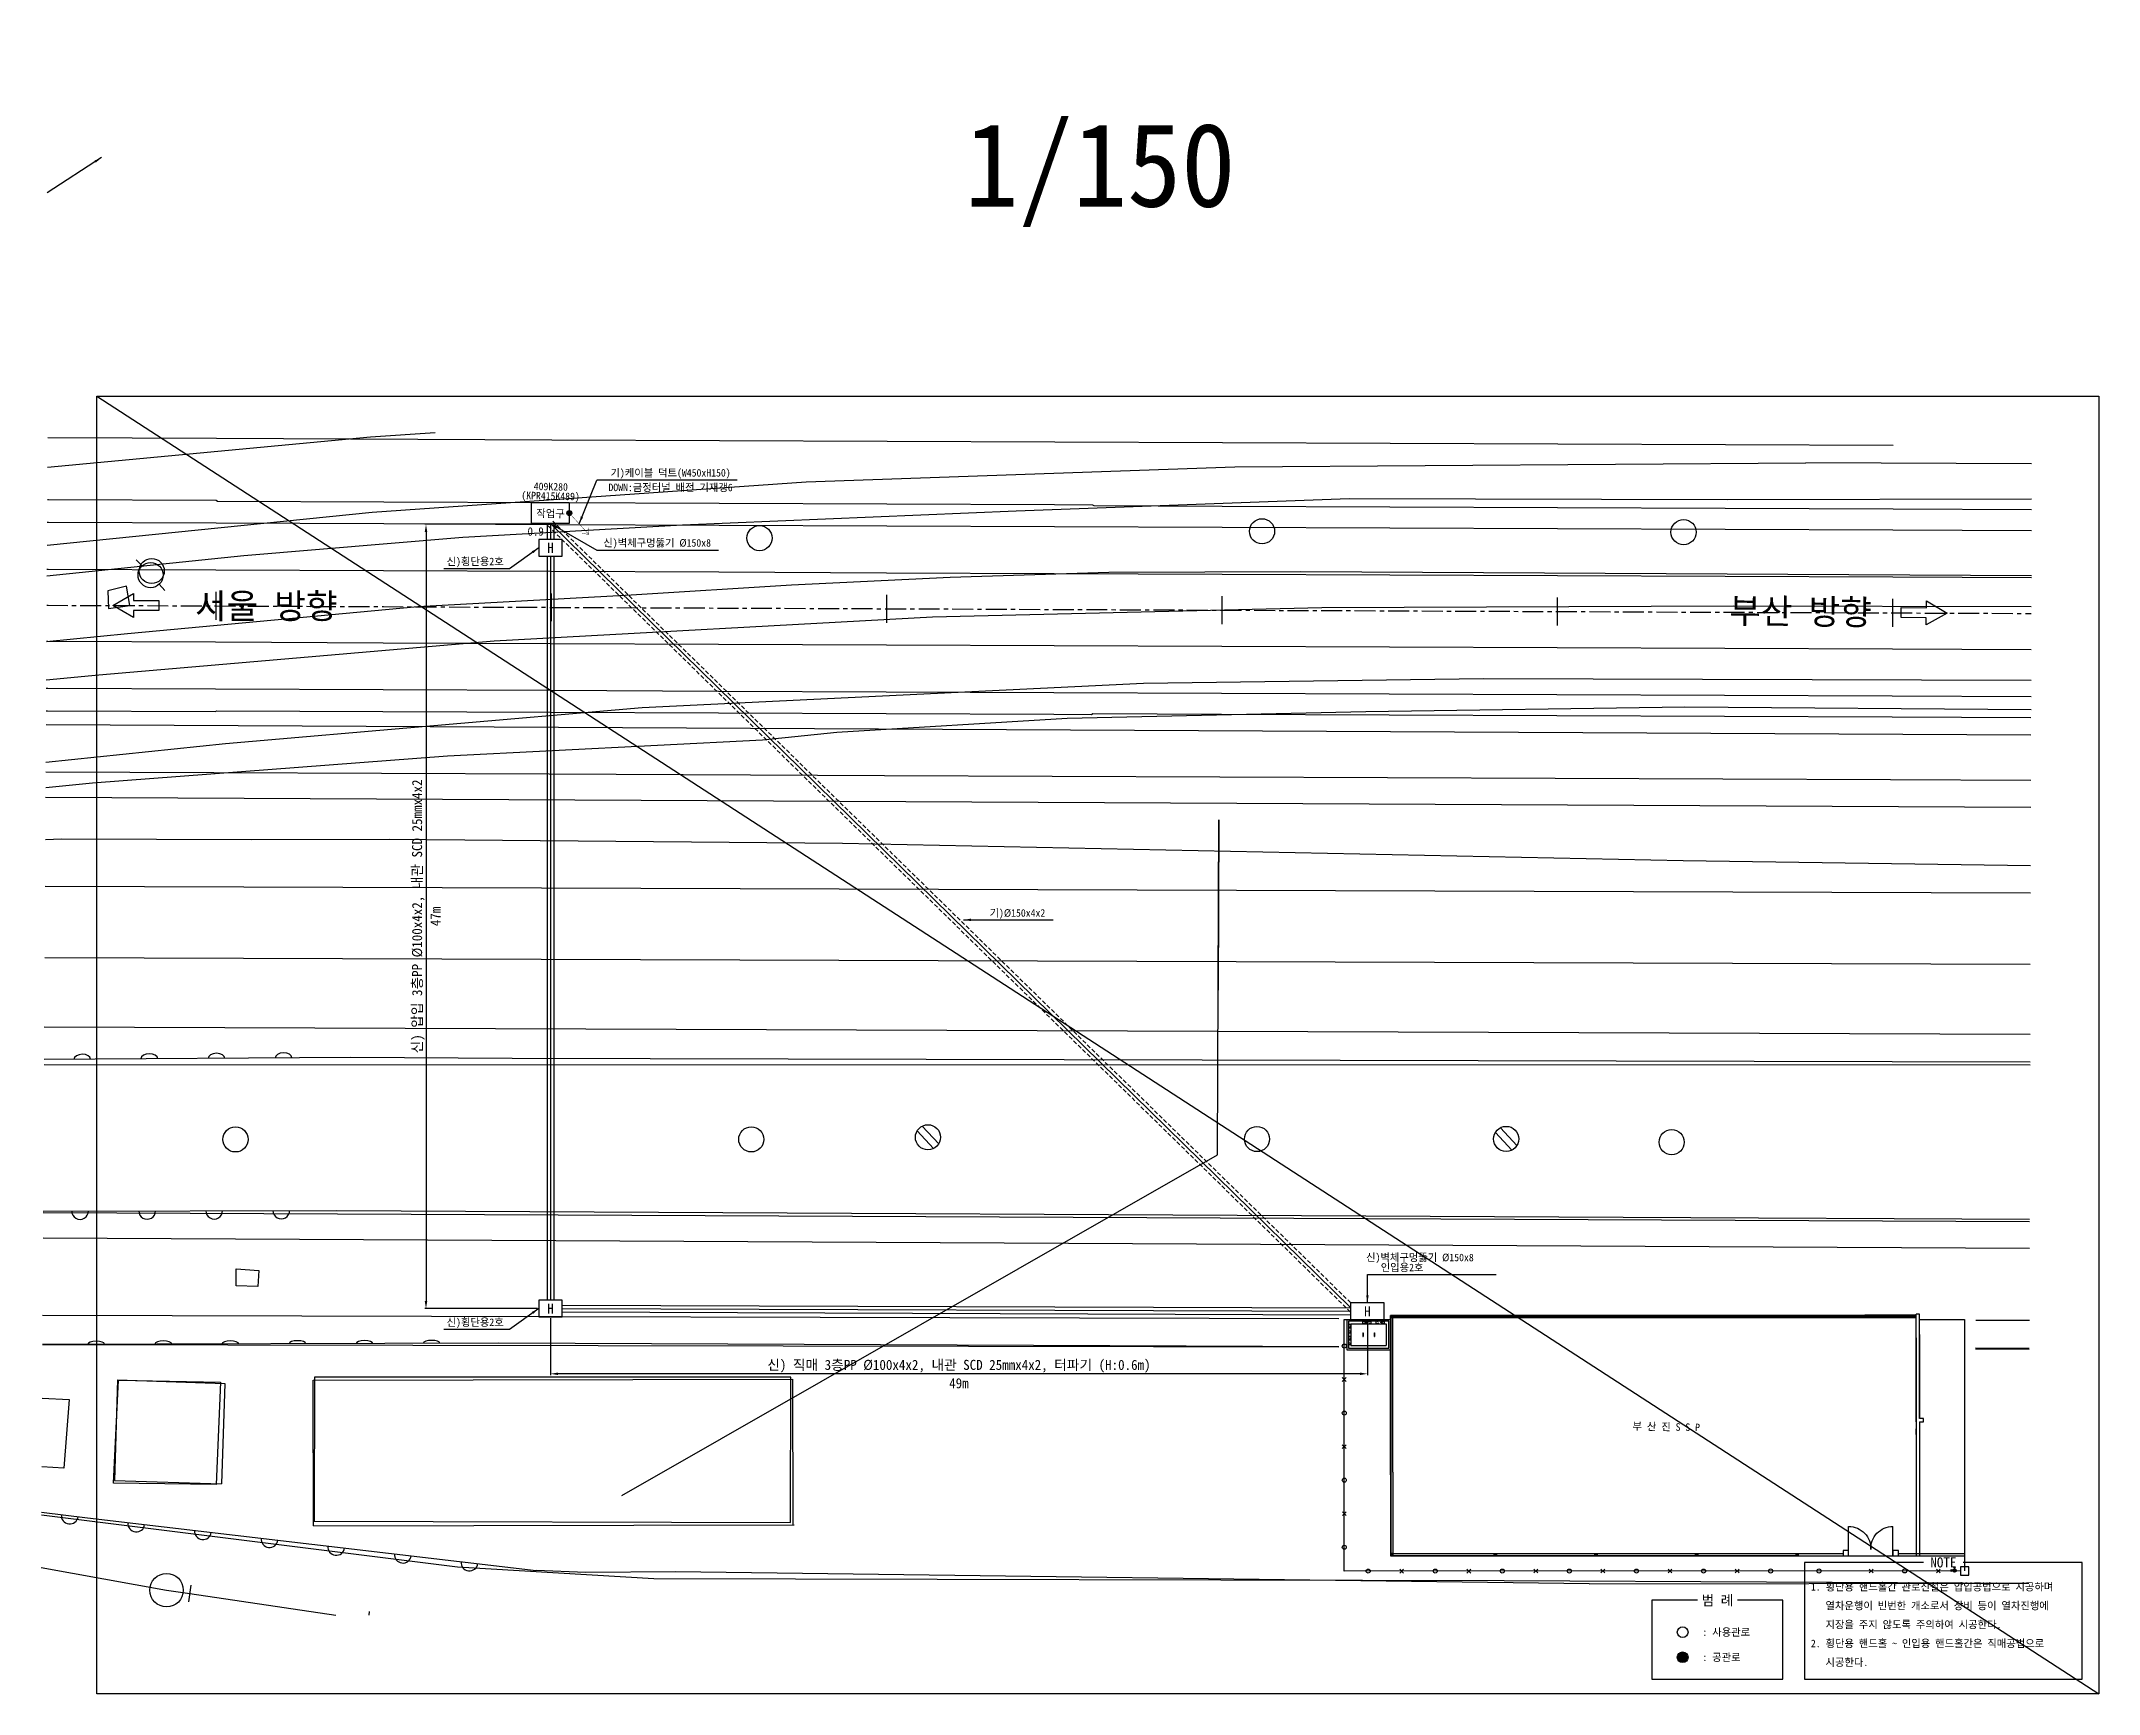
# Model space of a CAD drawing. Extents: x 60896 to 61431, y 63196 to 63294.
# Drawn here: x 61176.8 to 61299.5, y 63195.8 to 63294.3 of the extents above; entities that cross this region are included whole.
import ezdxf
from ezdxf.enums import TextEntityAlignment as Align

# ---------------------------------------------------------------- set-up
doc = ezdxf.new("R2010")
doc.units = 0
doc.set_wipeout_variables(frame=1)
doc.linetypes.add('A-CENTR01', pattern=[2, 1.25, -0.25, 0.25, -0.25])
doc.linetypes.add('HIDDEN', pattern=[0.375, 0.25, -0.125])
for name, color, linetype in [('TT-BASE', 253, 'Continuous'), ('TT-CNTL', 1, 'A-CENTR01'), ('TT-LEAL', 1, 'Continuous'), ('TT-LEAT', 3, 'Continuous'), ('TT-TEXT', 3, 'Continuous'), ('TX-LINE', 2, 'Continuous'), ('TX-PAPR', 2, 'Continuous'), ('TZ-LEAL', 1, 'Continuous'), ('TZ-LEAT', 3, 'Continuous'), ('TZ-LINE', 7, 'Continuous'), ('TZ-TEX2', 3, 'Continuous'), ('TZ-TEXT', 6, 'Continuous')]:
    doc.layers.add(name, color=color, linetype=linetype)
doc.styles.get("Standard").update_dxf_attribs({"font": 'GulimChe.ttf'})
doc.linetypes.add('ZIGZAG', pattern='A,0.00254,-5.08,[131,ltypeshp.shx,S=5.08,R=0,X=-5.08,Y=0],-10.16,[131,ltypeshp.shx,S=5.08,R=180,X=5.08,Y=0],-5.08', length=20.32254)
doc.dimstyles.new('D150', dxfattribs={"dimscale": 0.15, "dimtxt": 3, "dimasz": 3, "dimexe": 0.5, "dimexo": 0.5, "dimgap": 0.5, "dimtad": 1, "dimdec": 0, "dimzin": 1, "dimdsep": 46, "dimlunit": 6, "dimtxsty": 'Standard', "dimcen": 1, "dimclrd": 1, "dimclre": 1, "dimclrt": 3, "dimadec": 0, "dimazin": 0, "dimtfac": 1, "dimtdec": 0, "dimtix": 1, "dimtmove": 2, "dimatfit": 3, "dimfxl": 0, "dimtvp": 2, "dimlwd": -1, "dimlwe": -1, "dimarcsym": 0})

msp = doc.modelspace()

# ---------------------------------------------------------------- texts
at = {"layer": 'TT-BASE'}
for s, rotation, p in [('서울 방향', 0.03043403039043151, (61190.19395175658, 63260.67426811903, -86441.03522440503)), ('부산 방향', 359.2736025949332, (61281.69331012914, 63260.35074592632, -86441.03522440503))]:
    msp.add_text(s, height=1.5, rotation=rotation, dxfattribs=at).set_placement(p, align=Align.MIDDLE)
at = {"layer": 'TT-LEAT'}
for s, height, rotation, p in [('409K280', 0.4499999999999999, 358.7182875612552, (61207.16631181628, 63267.77252586035, -86449.75697440503)), ('(KPR415K489)', 0.4499999999999999, 358.7182875612552, (61207.15166980823, 63267.18435812255, -86449.75697440503)), ('작업구', 0.45, 358.8747853273313, (61207.14984220257, 63266.18194509811, -86441.03522440503)), ('기)Ø150x4x2', 0.4499999999999998, 0.0518208991892117, (61234.99099124799, 63242.32148460533, -86441.03522440503))]:
    msp.add_text(s, height=height, rotation=rotation, dxfattribs=at).set_placement(p, align=Align.MIDDLE)
at = {"layer": 'TT-TEXT'}
msp.add_text('부 산 진 S S P', height=0.45, rotation=358.8747853273313, dxfattribs=at).set_placement((61273.68773608968, 63211.71073946586), align=Align.MIDDLE)
at = {"layer": 'TZ-LEAT'}
msp.add_text('0.9', height=0.5, dxfattribs=at).set_placement((61206.26276449415, 63265.09673618332), align=Align.MIDDLE)
at = {"layer": 'TZ-TEX2'}
for s, height, p in [('1/150', 5, (61239.91551603271, 63286.56152143406)), ('H', 0.6, (61207.14504476007, 63264.12470061817, 86.5275627871597)), ('H', 0.6, (61207.14499307291, 63218.75042831968, 86.5275627871888)), ('H', 0.6, (61255.86412084498, 63218.58572070229, 86.5275627871888)), ('NOTE', 0.6, (61290.21261255037, 63203.60882129445, 0.2322668858421366)), ('범 례', 0.6, (61276.74062284421, 63201.35882129445, 0.2322668858421366))]:
    msp.add_text(s, height=height, dxfattribs=at).set_placement(p, align=Align.MIDDLE)
for s, p in [('1. 횡단용 핸드홀간 관로신설은 압입공법으로 시공하며', (61282.31099610623, 63202.15375337168, 0.2322668858421366)), ('   열차운행이 빈번한 개소로서 장비 등이 열차진행에', (61282.31099610623, 63201.02875337168, 0.2322668858421366)), (': 사용관로', (61275.8454042707, 63199.45015183761, 0.2322668858421366)), ('2. 횡단용 핸드홀 ~ 인입용 핸드홀간은 직매공법으로', (61282.31099610623, 63198.77875337168, 0.2322668858421366)), ('   지장을 주지 않도록 주의하여 시공한다.', (61282.31099610623, 63199.90375337168, 0.2322668858421366)), (': 공관로', (61275.8454042707, 63197.95015183761, 0.2322668858421366)), ('   시공한다.', (61282.31099610623, 63197.65375337168, 0.2322668858421366))]:
    msp.add_text(s, height=0.45, dxfattribs=at).set_placement(p, align=Align.MIDDLE_LEFT)
at = {"layer": 'TZ-TEXT'}
for s, rotation, p in [('DOWN:금정터널 배전 기재갱6', 359.9481799346717, (61214.3069608664, 63267.73744000233, -21610.25880610126)), ('기)케이블 덕트(W450xH150)', 0.05182006505039887, (61214.3069608664, 63268.5737642462, -21610.25880610126)), ('신)벽체구멍뚫기 Ø150x8', 359.9481799346718, (61213.50764605527, 63264.39804841063, 86441.15124171451)), ('신)횡단용2호', 0.05182006532813865, (61202.65436977446, 63263.28933280411, -86441.03522440506)), ('신)횡단용2호', 0.05182006532813865, (61202.65431808731, 63217.91506050561, -86441.03522440503))]:
    msp.add_text(s, height=0.45, rotation=rotation, dxfattribs=at).set_placement(p, align=Align.MIDDLE)
for s, p in [('신)벽체구멍뚫기 Ø150x8', (61255.78417373467, 63221.80420375817, -86441.03522440503)), ('   인입용2호', (61255.78417373467, 63221.20420375817, -86441.03522440503))]:
    msp.add_text(s, height=0.45, rotation=359.9481799346718, dxfattribs=at).set_placement(p, align=Align.MIDDLE_LEFT)
at = {"layer": 'TZ-TEXT', "ltscale": 2, "insert": (61200.2898012025, 63242.13902909384), "char_height": 0.6, "attachment_point": 5, "rotation": 90.00000000000003}
msp.add_mtext('47m', dxfattribs=at)
at = {"layer": 'TZ-TEXT', "ltscale": 2, "insert": (61231.50376512524, 63214.29182105039), "char_height": 0.6, "attachment_point": 5}
msp.add_mtext('49m', dxfattribs=at)

# ---------------------------------------------------------------- blocks, each defined once
blk = doc.blocks.new('*D8')
at = {"layer": 'Defpoints', "color": 0, "ltscale": 2}
for p in [(61207.14499307291, 63218.25042831968, -86527.56278719223), (61255.86253717757, 63218.09425684963, -86441.03522440503), (61207.14499307291, 63214.85855632519)]:
    blk.add_point(p, dxfattribs=at)
at = {"layer": 'TZ-TEXT', "color": 1, "ltscale": 2}
for p, q in [((61207.14499307291, 63218.17542831968), (61207.14499307291, 63214.78355632519)), ((61255.86253717757, 63218.01925684963), (61255.86253717757, 63214.78355632519)), ((61255.41253717757, 63214.85855632519), (61207.59499307291, 63214.85855632519))]:
    blk.add_line(p, q, dxfattribs=at)
for points in [[(61207.59499307291, 63214.93355632519), (61207.59499307291, 63214.78355632519), (61207.14499307291, 63214.85855632519)], [(61255.41253717757, 63214.93355632519), (61255.41253717757, 63214.78355632519), (61255.86253717757, 63214.85855632519)]]:
    blk.add_solid(points, dxfattribs=at)
at = {"layer": 'TZ-TEXT', "color": 3, "ltscale": 2, "insert": (61231.50376512524, 63215.31214675072), "char_height": 0.6, "attachment_point": 5}
blk.add_mtext('{\\C6;신) 직매 3층PP Ø100x4x2, 내관 SCD 25mmx4x2, 터파기 (H:0.6m)}', dxfattribs=at)
blk = doc.blocks.new('*D11')
at = {"layer": 'Defpoints', "color": 0, "ltscale": 2}
for p in [(61206.45094038492, 63265.52762986797, -86527.56278719223), (61199.7230659281, 63218.7504283197), (61206.44499307294, 63218.7504283197, -86441.03522440503)]:
    blk.add_point(p, dxfattribs=at)
at = {"layer": 'TZ-TEXT', "color": 1, "ltscale": 2}
for p, q in [((61206.37594038492, 63265.52762986797), (61199.6480659281, 63265.52762986797)), ((61199.7230659281, 63265.07762986798), (61199.7230659281, 63219.2004283197)), ((61206.36999307294, 63218.7504283197), (61199.6480659281, 63218.7504283197))]:
    blk.add_line(p, q, dxfattribs=at)
for points in [[(61199.6480659281, 63265.07762986798), (61199.79806592809, 63265.07762986798), (61199.7230659281, 63265.52762986797)], [(61199.6480659281, 63219.2004283197), (61199.79806592809, 63219.2004283197), (61199.7230659281, 63218.7504283197)]]:
    blk.add_solid(points, dxfattribs=at)
at = {"layer": 'TZ-TEXT', "color": 3, "ltscale": 2, "insert": (61199.26947550257, 63242.13902909381), "char_height": 0.6, "attachment_point": 5, "rotation": 90}
blk.add_mtext('{\\C6;신) 압입 3층PP Ø100x4x2, 내관 SCD 25mmx4x2}', dxfattribs=at)

# ---------------------------------------------------------------- dimensions: what is measured, and where the dimension line sits
at = {"layer": 'TZ-TEXT', "ltscale": 2}
dim = msp.add_linear_dim(base=(61199.7230659281, 63218.7504283197), p1=(61206.45094038489, 63265.52762986795, -86527.56278719223), p2=(61206.44499307291, 63218.75042831968, -86441.03522440503), angle=90, text='{\\C6;신) 압입 3층PP Ø100x4x2, 내관 SCD 25mmx4x2}', dimstyle='D150', override={"dimtxt": 4}, dxfattribs=at)
dim.commit()
dim.dimension.update_dxf_attribs({"geometry": '*D11', "text_midpoint": (61199.26947550257, 63242.13902909381)})
dim = msp.add_linear_dim(base=(61207.14499307291, 63214.85855632519, 86.52756278720335), p1=(61255.86253717757, 63218.09425684963, -86354.50766161783), p2=(61207.14499307291, 63218.25042831968, -86441.03522440503), text='{\\C6;신) 직매 3층PP Ø100x4x2, 내관 SCD 25mmx4x2, 터파기 (H:0.6m)}', dimstyle='D150', override={"dimtxt": 4}, dxfattribs=at)
dim.commit()
dim.dimension.update_dxf_attribs({"geometry": '*D8', "text_midpoint": (61231.50376512524, 63215.31214675072, 86.52756278720335)})

# ---------------------------------------------------------------- hatches: boundary and pattern name
at = {"layer": 'TZ-LINE'}
h = msp.add_hatch(color=256, dxfattribs=at)
h.dxf.hatch_style = 1
h.paths.add_polyline_path([(61208.11959887545, 63266.19666582702, 1), (61208.41959887545, 63266.19666582702, 1)])
at = {"layer": 'TZ-LINE', "ltscale": 2}
h = msp.add_hatch(color=256, dxfattribs=at)
h.dxf.hatch_style = 1
h.paths.add_polyline_path([(61274.343278553, 63197.95015183761, 1), (61274.98327854615, 63197.95015183761, 1)])

# ---------------------------------------------------------------- linework, layer by layer
at = {"layer": 'TT-BASE'}
for p, q in [((61196.41252652116, 63270.72154078551, -86527.56278719222), (61177.15236746449, 63268.92077902369, -86527.56278719222)), ((61177.1626793198, 63270.69951609589, -86441.03522440503), (61187.22509229963, 63270.6578540807, -86441.03522440503)), ((61187.22509229963, 63270.6578540807, -86441.03522440503), (61207.22492087618, 63270.57504758306, -86441.03522440503)), ((61200.26193955788, 63270.98595653922, -86527.56278719222), (61196.41252652116, 63270.72154078551, -86527.56278719222)), ((61207.22492087618, 63270.57504758306, -86441.03522440503), (61227.22474945256, 63270.49224108684, -86441.03522440503)), ((61227.22474945256, 63270.49224108684, -86441.03522440503), (61247.22457802969, 63270.40943458986, -86441.03522440503)), ((61247.22457802969, 63270.40943458986, -86441.03522440503), (61267.22440660543, 63270.32662809297, -86441.03522440503)), ((61267.22440660543, 63270.32662809297, -86441.03522440503), (61287.22423518256, 63270.24382159608, -86441.03522440503)), ((61247.95676439205, 63268.96122722985, -86527.56278719222), (61282.00915715114, 63269.19302099761, -86527.56278719222)), ((61295.47644628734, 63269.14233306589, -86527.56278719222), (61282.00915715114, 63269.19302099761, -86527.56278719222)), ((61196.50314988257, 63266.2527727566, -86527.56278719222), (61222.40071734216, 63268.05643924935, -86527.56278719222)), ((61222.40071734216, 63268.05643924935, -86527.56278719222), (61247.95676439205, 63268.96122722985, -86527.56278719222)), ((61177.14122863591, 63266.99939371039, -86441.03522440503), (61177.21030487183, 63266.99910815616, -86441.03522440503)), ((61177.21030487183, 63266.99910815616, -86441.03522440503), (61187.20936649686, 63266.95781723644, -86441.03522440503)), ((61187.20936649686, 63266.95781723644, -86441.03522440503), (61187.29576162969, 63266.9074596604, -86441.03522440503)), ((61187.29576162969, 63266.9074596604, -86441.03522440503), (61197.20983480006, 63266.86647587637, -86441.03522440503)), ((61197.20983480006, 63266.86647587637, -86441.03522440503), (61207.20933638034, 63266.82445428712, -86441.03522440503)), ((61207.20933638034, 63266.82445428712, -86441.03522440503), (61217.2089018117, 63266.78384593753, -86441.03522440503)), ((61217.2089018117, 63266.78384593753, -86441.03522440503), (61227.20980458146, 63266.74250320876, -86441.03522440503)), ((61227.20980458146, 63266.74250320876, -86441.03522440503), (61237.20953393469, 63266.70048066227, -86441.03522440503)), ((61234.92317386381, 63266.33459529675, -86341.03522440458), (61254.78473324599, 63267.07194522288, -86341.03522440458)), ((61237.20953393469, 63266.70048066227, -86441.03522440503), (61239.46390277195, 63266.6911613276, -86441.03522440503)), ((61239.46390277195, 63266.6911613276, -86441.03522440503), (61239.55029785678, 63266.64080375773, -86441.03522440503)), ((61239.550297867, 63266.6408037517, -86441.03522440503), (61247.20956058137, 63266.60914112799, -86441.03522440503)), ((61247.20956058137, 63266.60914112799, -86441.03522440503), (61257.20860829542, 63266.56785026585, -86441.03522440503)), ((61254.78473324599, 63267.07194522288, -86341.03522440458), (61277.35030859498, 63267.00317626776, -86341.03522440458)), ((61257.20860829542, 63266.56785026585, -86441.03522440503), (61267.20929530758, 63266.52650842893, -86441.03522440503)), ((61277.35030859498, 63267.00317626776, -86341.03522440458), (61295.47092270995, 63267.04074615116, -86341.03522440458)), ((61177.12544970954, 63264.27761761337, -86527.56278719222), (61196.50314988257, 63266.2527727566, -86527.56278719222)), ((61177.13340241585, 63265.64941474466, -86527.56278719222), (61177.20473103318, 63265.64911988079, -86527.56278719222)), ((61177.20473103318, 63265.64911988079, -86527.56278719222), (61187.20378577999, 63265.60782877155, -86527.56278719222)), ((61187.20378577999, 63265.60782877155, -86527.56278719222), (61197.20441663491, 63265.56648716245, -86527.56278719222)), ((61197.20441663491, 63265.56648716245, -86527.56278719222), (61207.20396538959, 63265.52446537987, -86527.56278719222)), ((61201.91953012712, 63264.75641909897, -86341.03522440458), (61215.02151523958, 63265.50385345036, -86341.03522440458)), ((61207.20396538959, 63265.52446537987, -86527.56278719222), (61217.20357532583, 63265.4838568242, -86527.56278719222)), ((61215.02151523958, 63265.50385345036, -86341.03522440458), (61234.92317386381, 63266.33459529675, -86341.03522440458)), ((61217.20357532583, 63265.4838568242, -86527.56278719222), (61227.20438571876, 63265.44251452741, -86527.56278719222)), ((61227.20438571876, 63265.44251452741, -86527.56278719222), (61237.20411548245, 63265.40049199093, -86527.56278719222)), ((61237.20411548245, 63265.40049199093, -86527.56278719222), (61247.20439045447, 63265.35915160716, -86527.56278719222)), ((61247.20439045447, 63265.35915160716, -86527.56278719222), (61257.20345469113, 63265.31786088978, -86527.56278719222)), ((61267.20929530758, 63266.52650842893, -86441.03522440503), (61277.20879870823, 63266.48448683197, -86441.03522440503)), ((61277.20879870823, 63266.48448683197, -86441.03522440503), (61287.2083658531, 63266.44387847543, -86441.03522440503)), ((61287.2083658531, 63266.44387847543, -86441.03522440503), (61295.46926421397, 63266.40972875028, -86441.03522440503)), ((61188.84929841655, 63263.666821451, -86341.03522440458), (61201.91953012712, 63264.75641909897, -86341.03522440458)), ((61257.20345469113, 63265.31786088978, -86527.56278719222), (61267.20408467876, 63265.27651926834, -86527.56278719222)), ((61267.20408467876, 63265.27651926834, -86527.56278719222), (61277.20363375144, 63265.23449751587, -86527.56278719222)), ((61277.20363375144, 63265.23449751587, -86527.56278719222), (61287.20324394495, 63265.19388895657, -86527.56278719222)), ((61287.20324394495, 63265.19388895657, -86527.56278719222), (61295.46597886055, 63265.15973164082, -86527.56278719222)), ((61177.11484802622, 63262.44888683867, -86341.03522440458), (61188.84929841655, 63263.666821451, -86341.03522440458)), ((61182.78627741335, 63263.04658092246, -86341.03522440458), (61182.44545555053, 63263.41242304418, -86341.03522440458)), ((61184.14956486327, 63261.58321243557, -86341.03522440458), (61183.8087430008, 63261.94905455736, -86341.03522440458)), ((61221.51303519632, 63261.89970838482, -86341.03522440458), (61211.95061960643, 63261.30360345657, -86341.03522440458)), ((61230.97736725064, 63262.36343650208, -86341.03522440458), (61221.51303519632, 63261.89970838482, -86341.03522440458)), ((61240.43569444266, 63262.6575652632, -86341.03522440458), (61230.97736725064, 63262.36343650208, -86341.03522440458)), ((61251.90165884408, 63262.70089363374, -86341.03522440458), (61240.43569444266, 63262.6575652632, -86341.03522440458)), ((61295.45884669705, 63262.44611682057, -86341.03522440458), (61251.90165884408, 63262.70089363374, -86341.03522440458)), ((61199.23828830203, 63260.6102977457, -86341.03522440458), (61181.9238398286, 63258.99172366071, -86341.03522440458)), ((61187.18735711332, 63261.49122196936, -86441.03522440503), (61187.17928918949, 63259.82452016386, -86441.03522440503)), ((61211.95061960643, 63261.30360345657, -86341.03522440458), (61199.23828830203, 63260.6102977457, -86341.03522440458)), ((61207.18754750086, 63261.4078585202, -86441.03522440503), (61207.17947957709, 63259.74115671463, -86441.03522440503)), ((61227.18778792904, 63261.32590839901, -86441.03522440503), (61227.17972000509, 63259.65920659343, -86441.03522440503)), ((61253.15287948836, 63260.53947878351, -86527.56278719222), (61229.9342832777, 63259.98097212566, -86527.56278719222)), ((61247.18797831647, 63261.24254494979, -86441.03522440503), (61247.17991039281, 63259.57584314423, -86441.03522440503)), ((61277.68835516189, 63260.64773986115, -86527.56278719222), (61253.15287948836, 63260.53947878351, -86527.56278719222)), ((61267.1874870603, 63261.15991318482, -86441.03522440503), (61267.17941913653, 63259.49321137925, -86441.03522440503)), ((61295.45398729177, 63260.59723124617, -86527.56278719222), (61277.68835516189, 63260.64773986115, -86527.56278719222)), ((61287.18699580424, 63261.07728141987, -86441.03522440503), (61287.17892788036, 63259.41057961438, -86441.03522440503)), ((61229.9342832777, 63259.98097212566, -86527.56278719222), (61203.79422802659, 63258.56669452703, -86527.56278719222)), ((61181.9238398286, 63258.99172366071, -86341.03522440458), (61177.09209851275, 63258.52472365195, -86341.03522440458)), ((61203.79422802659, 63258.56669452703, -86527.56278719222), (61180.21359856891, 63256.52908319909, -86527.56278719222)), ((61177.07601012492, 63255.7495671917, -86527.56278719222), (61177.16383469437, 63255.74920413344, -86527.56278719222)), ((61180.21359856891, 63256.52908319909, -86527.56278719222), (61177.0787716596, 63256.22591640126, -86527.56278719222)), ((61177.16383469437, 63255.74920413344, -86527.56278719222), (61187.16286929525, 63255.70791337654, -86527.56278719222)), ((61187.16286929525, 63255.70791337654, -86527.56278719222), (61197.16315245839, 63255.66657314116, -86527.56278719222)), ((61197.16315245839, 63255.66657314116, -86527.56278719222), (61207.16306184178, 63255.62454985134, -86527.56278719222)), ((61207.16306184178, 63255.62454985134, -86527.56278719222), (61217.16301046124, 63255.58393996925, -86527.56278719222)), ((61212.62257353673, 63254.60485756461, -86527.56278719222), (61242.51009039847, 63256.04296196013, -86527.56278719222)), ((61217.16301046124, 63255.58393996925, -86527.56278719222), (61227.16312142014, 63255.54260052529, -86527.56278719222)), ((61227.16312142014, 63255.54260052529, -86527.56278719222), (61237.16285127628, 63255.50057794656, -86527.56278719222)), ((61242.51009039847, 63256.04296196013, -86527.56278719222), (61262.78423358849, 63256.32100879297, -86527.56278719222)), ((61262.78423358849, 63256.32100879297, -86527.56278719222), (61295.4425026118, 63256.22758972208, -86527.56278719222)), ((61177.0681839036, 63254.39958800891, -86441.03522440503), (61177.15824601825, 63254.39921570116, -86441.03522440503)), ((61177.15824601825, 63254.39921570116, -86441.03522440503), (61187.15729376786, 63254.35792483879, -86441.03522440503)), ((61187.15729376786, 63254.35792483879, -86441.03522440503), (61187.15752579704, 63254.35792387964, -86441.03522440503)), ((61187.15752582453, 63254.35792389644, -86267.98009848583), (61187.24433429896, 63254.40756545454, -86267.98009848583)), ((61187.24433428974, 63254.40756544924, -86441.03522440503), (61197.15773357482, 63254.36658445103, -86441.03522440503)), ((61187.76468207929, 63252.45553462339, -86527.56278719222), (61212.62257353673, 63254.60485756461, -86527.56278719222)), ((61197.15773357482, 63254.36658445103, -86441.03522440503), (61207.1576906975, 63254.32456094745, -86441.03522440503)), ((61207.1576906975, 63254.32456094745, -86441.03522440503), (61217.15768404442, 63254.28395086001, -86441.03522440503)), ((61217.15768404442, 63254.28395086001, -86441.03522440503), (61227.15770335913, 63254.24261178329, -86441.03522440503)), ((61237.16285127628, 63255.50057794656, -86527.56278719222), (61247.16350360558, 63255.45923625155, -86527.56278719222)), ((61237.96300139649, 63253.97008052387, -86341.03522440458), (61255.76812147409, 63254.35924890814, -86341.03522440458)), ((61247.16350360558, 63255.45923625155, -86527.56278719222), (61257.16253851225, 63255.41794538558, -86527.56278719222)), ((61255.76812147409, 63254.35924890814, -86341.03522440458), (61274.79326821824, 63254.63446584555, -86341.03522440458)), ((61257.16253851225, 63255.41794538558, -86527.56278719222), (61267.16282115027, 63255.37660525874, -86527.56278719222)), ((61267.16282115027, 63255.37660525874, -86527.56278719222), (61277.16273057154, 63255.33458199431, -86527.56278719222)), ((61274.79326821824, 63254.63446584555, -86341.03522440458), (61295.43789329105, 63254.47385522873, -86341.03522440458)), ((61277.16273057154, 63255.33458199431, -86527.56278719222), (61287.16267942273, 63255.293972055, -86527.56278719222)), ((61287.16267942273, 63255.293972055, -86527.56278719222), (61295.43995886164, 63255.25975462719, -86527.56278719222)), ((61295.43390646911, 63252.95696640451, -86527.56278719222), (61177.06332914551, 63253.56216953012, -86527.56278719222)), ((61219.7863564318, 63252.67991199633, -86341.03522440458), (61224.22354186923, 63253.12351811936, -86341.03522440458)), ((61224.22354186923, 63253.12351811936, -86341.03522440458), (61237.96300139649, 63253.97008052387, -86341.03522440458)), ((61227.15770335913, 63254.24261178329, -86441.03522440503), (61237.15743270805, 63254.20058923688, -86441.03522440503)), ((61237.15743270805, 63254.20058923688, -86441.03522440503), (61239.40364130245, 63254.19130363585, -86441.03522440503)), ((61239.40364133197, 63254.19130365275, -86267.98009848583), (61239.49044980634, 63254.24094521089, -86267.98009848583)), ((61239.49044979695, 63254.24094520549, -86441.03522440503), (61247.15832806417, 63254.20924696596, -86441.03522440503)), ((61247.15832806417, 63254.20924696596, -86441.03522440503), (61257.15737577788, 63254.16795610372, -86441.03522440503)), ((61257.15737577788, 63254.16795610372, -86441.03522440503), (61267.15761089296, 63254.1266161349, -86441.03522440503)), ((61267.15761089296, 63254.1266161349, -86441.03522440503), (61277.15756619236, 63254.08459263887, -86441.03522440503)), ((61277.15756619236, 63254.08459263887, -86441.03522440503), (61287.15755783085, 63254.04398255846, -86441.03522440503)), ((61287.15755783085, 63254.04398255846, -86441.03522440503), (61295.43667350824, 63254.00975752484, -86441.03522440503)), ((61177.05045153413, 63251.3408539593, -86527.56278719222), (61187.76468207929, 63252.45553462339, -86527.56278719222)), ((61200.99865591299, 63251.71704013823, -86341.03522440458), (61219.7863564318, 63252.67991199633, -86341.03522440458)), ((61177.04708358549, 63250.7599017523, -86441.03522440503), (61187.06470640177, 63250.71842518383, -86441.03522440503)), ((61179.84178667421, 63250.10644489964, -86341.03522440458), (61200.99865591299, 63251.71704013823, -86341.03522440458)), ((61187.06470640177, 63250.71842518383, -86441.03522440503), (61207.06453497826, 63250.63561868759, -86441.03522440503)), ((61207.06453497826, 63250.63561868759, -86441.03522440503), (61227.06436355539, 63250.55281219062, -86441.03522440503)), ((61177.04165474687, 63249.82345760886, -86341.03522440458), (61179.84178667421, 63250.10644489964, -86341.03522440458)), ((61227.06436355539, 63250.55281219062, -86441.03522440503), (61247.06419213107, 63250.47000569373, -86441.03522440503)), ((61247.06419213107, 63250.47000569373, -86441.03522440503), (61267.06402070832, 63250.38719919678, -86441.03522440503)), ((61267.06402070832, 63250.38719919678, -86441.03522440503), (61287.06384928406, 63250.30439269987, -86441.03522440503)), ((61287.06384928406, 63250.30439269987, -86441.03522440503), (61295.42684373267, 63250.26976688937, -86441.03522440503)), ((61177.03840120995, 63249.26224077945, -86527.56278719222), (61295.42260483134, 63248.65696798555, -86527.56278719222)), ((61246.91618699847, 63227.90989337712, -86441.03522440503), (61246.99915175811, 63247.90972129773, -86441.03522440503)), ((61246.99915175811, 63247.90972129773, -86441.03522440503), (61246.95697425074, 63237.74223699329, -86441.03522440503)), ((61246.99915175811, 63247.90972129773, -86441.03522440503), (61246.95697425074, 63237.74223699329, -86441.03522440503)), ((61177.97800519418, 63246.74647784704, -86341.03522440458), (61177.0236416246, 63246.71629527824, -86341.03522440458)), ((61189.32131576875, 63246.70287498744, -86341.03522440458), (61177.97800519418, 63246.74647784704, -86341.03522440458)), ((61197.51895187951, 63246.72182744594, -86341.03522440458), (61189.32131576875, 63246.70287498744, -86341.03522440458)), ((61224.55907353631, 63246.49321688177, -86341.03522440458), (61197.51895187951, 63246.72182744594, -86341.03522440458)), ((61274.69395608534, 63245.45469253112, -86341.03522440458), (61224.55907353631, 63246.49321688177, -86341.03522440458)), ((61295.41342181194, 63245.16305235322, -86341.03522440458), (61274.69395608534, 63245.45469253112, -86341.03522440458)), ((61295.40913949838, 63243.53373614719, -86527.56278719222), (61177.00741650691, 63243.91755368606, -86527.56278719222)), ((61176.98291704105, 63239.69153355066, -86527.56278719222), (61295.39797253318, 63239.28497736811, -86527.56278719222)), ((61295.38698927153, 63235.10611332149, -86527.56278719222), (61176.95879553693, 63235.53070968966, -86527.56278719222)), ((61204.85576738788, 63233.65894433396, -86341.03522440458), (61195.2212960621, 63233.72553463813, -86341.03522440458)), ((61295.38263992776, 63233.45129375556, -86341.03522440458), (61204.85576738788, 63233.65894433396, -86341.03522440458)), ((61295.38216742562, 63233.27151817589, -86441.03522440503), (61176.94575981642, 63233.2821211825, -86441.03522440503)), ((61229.99195895526, 63228.29509961317, -86341.03522440458), (61229.01098104033, 63229.34809263151, -86341.03522440458)), ((61230.29627058842, 63228.57483279795, -86341.03522440458), (61229.31153579205, 63229.63185849627, -86341.03522440458)), ((61264.47522540327, 63228.19847623158, -86341.03522440458), (61263.49424748828, 63229.25146924998, -86341.03522440458)), ((61264.77953703649, 63228.4782094164, -86341.03522440458), (61263.79480224, 63229.53523511469, -86341.03522440458)), ((61211.40704124971, 63207.6046114655, -86441.03522440503), (61246.91618699847, 63227.90989337712, -86441.03522440503)), ((61176.89475306263, 63224.48374288988, -86441.03522440503), (61295.3576268468, 63223.93442453649, -86441.03522440503)), ((61176.89520978158, 63224.56252434058, -86341.03522440458), (61194.41169937058, 63224.60840991605, -86341.03522440458)), ((61194.41169937058, 63224.60840991605, -86341.03522440458), (61271.10684785095, 63224.19671142949, -86341.03522440458)), ((61271.10684785095, 63224.19671142949, -86341.03522440458), (61295.35802428737, 63224.08564101287, -86341.03522440458)), ((61176.88598819761, 63222.97185294572, -86527.56278719222), (61295.35346719639, 63222.35177867876, -86527.56278719222)), ((61254.15682015271, 63218.13842523938, -86527.56278719222), (61176.85909518891, 63218.33296012368, -86527.56278719222)), ((61254.63231437434, 63218.09205591694, -86441.03522440503), (61254.63231437434, 63216.29205591694, -86441.03522440503)), ((61254.63231437434, 63218.09205591694, -86441.03522440503), (61257.23231437433, 63218.09205591694, -86441.03522440503)), ((61254.88231437434, 63217.84205591694, -86441.03522440503), (61254.88231437434, 63216.54205591694, -86441.03522440503)), ((61254.88231437434, 63217.84205591694, -86441.03522440503), (61256.98231437433, 63217.84205591694, -86441.03522440503)), ((61256.98231437433, 63217.84205591694, -86441.03522440503), (61256.98231437433, 63216.54205591694, -86441.03522440503)), ((61285.53226203282, 63218.34791320506, -86441.03468326933), (61257.23226263896, 63218.34205591187, -86441.03523763151)), ((61257.23422886812, 63208.84205611535, -86441.03523763151), (61257.23226263896, 63218.34205591187, -86441.03523763151)), ((61257.23226263894, 63218.34205591187, -86441.03522440503), (61257.23523260956, 63203.99239572132, -86441.03522440503)), ((61257.2572936841, 63218.19206108937, -86441.03523763151), (61257.23229368468, 63218.19205591508, -86441.03523763151)), ((61257.23231350486, 63218.09205591694, -86441.03522440503), (61257.23231350486, 63216.29205591694, -86441.03522440503)), ((61257.25726781267, 63218.31706108669, -86441.03523575858), (61288.58226713981, 63218.32354446984, -86441.03572768714)), ((61257.35726781053, 63218.31708178384, -86441.03523575858), (61257.25726781267, 63218.31706108669, -86441.03523575858)), ((61257.26023260901, 63203.99240089563, -86441.03523575858), (61257.25726781267, 63218.31706108669, -86441.03523575858)), ((61257.2572719521, 63218.29706108712, -86441.03523575858), (61288.58227127924, 63218.30354447026, -86441.03572768714)), ((61257.35728850767, 63218.21708178598, -86441.03523575858), (61257.25728850981, 63218.21706108884, -86441.03523575858)), ((61257.28023260857, 63203.99240503506, -86441.03523575858), (61257.27726781223, 63218.31706522613, -86441.03523575858)), ((61257.38229368147, 63218.19208696081, -86441.03523763151), (61257.27729368367, 63218.1920652288, -86441.03523763151)), ((61257.30728850875, 63218.21707143741, -86441.03523575858), (61257.30726781159, 63218.31707143527, -86441.03523575858)), ((61257.38226780605, 63218.31708695882, -86441.03488768246), (61257.38226263176, 63218.34208695759, -86441.0348869859)), ((61257.38229367749, 63218.19208696081, -86441.03489116524), (61257.38227194548, 63218.29708695925, -86441.03488823971)), ((61288.58229301124, 63218.19854447132, -86441.03462361127), (61257.38229368137, 63218.19208696081, -86441.03523388565)), ((61257.38419781918, 63208.99208715786, -86441.03523763151), (61257.38229368147, 63218.19208696081, -86441.03523763151)), ((61288.58226196552, 63218.34854446811, -86441.03495809782), (61285.53226203282, 63218.34791320506, -86441.03495809782)), ((61288.78224707455, 63218.42051214246, -86441.03522440503), (61288.58224707883, 63218.42047074816, -86441.03522440503)), ((61288.58254137703, 63216.99854450481, -86441.03523763151), (61288.58224707883, 63218.42047074816, -86441.03522440503)), ((61288.78353483591, 63212.19858598521, -86441.03522440503), (61288.78224707455, 63218.42051214246, -86441.03522440503)), ((61288.78231370411, 63218.0985858671, -86441.03522440503), (61291.46466327093, 63218.09914103722, -86441.03522440503)), ((61291.46466327093, 63218.09914103722, -86441.03522440503), (61291.46776784242, 63203.09914878252, -86441.03522440503)), ((61295.34212086218, 63218.03477435299, -86527.56278719222), (61292.14108390873, 63218.04283039027, -86527.56278719222)), ((61176.84904424439, 63216.5992286954, -86441.03522440503), (61254.15007421764, 63216.46739537275, -86441.03522440503)), ((61254.15010295242, 63216.47451323957, -86341.03522440458), (61204.05714612592, 63216.67842946893, -86341.03522440458)), ((61254.63231437434, 63216.29205591694, -86441.03522440503), (61257.23231437433, 63216.29205591694, -86441.03522440503)), ((61254.88231437434, 63217.09205591694, -86441.03522440503), (61254.73231437433, 63217.09205591694, -86441.03522440503)), ((61254.88231437434, 63216.54205591694, -86441.03522440503), (61256.98231437433, 63216.54205591694, -86441.03522440503)), ((61255.58947234423, 63217.31022072591, -86441.03522440503), (61255.58947234423, 63217.08294799864, -86441.03522440503)), ((61255.58947234423, 63217.31022072591, -86441.03522440503), (61255.612199617, 63217.31022072591, -86441.03522440503)), ((61255.58947234429, 63217.31022072588, -86441.03522440503), (61255.58947234429, 63217.08294799861, -86441.03522440503)), ((61255.58947234429, 63217.31022072588, -86441.03522440503), (61255.612199617, 63217.31022072588, -86441.03522440503)), ((61255.58947234423, 63217.08294799864, -86441.03522440503), (61255.612199617, 63217.08294799864, -86441.03522440503)), ((61255.58947234429, 63217.08294799861, -86441.03522440503), (61255.612199617, 63217.08294799861, -86441.03522440503)), ((61255.612199617, 63217.31022072591, -86441.03522440503), (61255.612199617, 63217.08294799864, -86441.03522440503)), ((61255.612199617, 63217.31022072588, -86441.03522440503), (61255.612199617, 63217.08294799861, -86441.03522440503)), ((61256.27129052606, 63217.31022072591, -86441.03522440503), (61256.27129052606, 63217.08294799864, -86441.03522440503)), ((61256.27129052606, 63217.31022072591, -86441.03522440503), (61256.29401779876, 63217.31022072591, -86441.03522440503)), ((61256.27129052606, 63217.31022072588, -86441.03522440503), (61256.27129052606, 63217.08294799861, -86441.03522440503)), ((61256.27129052606, 63217.31022072588, -86441.03522440503), (61256.29401779882, 63217.31022072588, -86441.03522440503)), ((61256.27129052606, 63217.08294799864, -86441.03522440503), (61256.29401779876, 63217.08294799864, -86441.03522440503)), ((61256.27129052606, 63217.08294799861, -86441.03522440503), (61256.29401779882, 63217.08294799861, -86441.03522440503)), ((61256.29401779876, 63217.31022072591, -86441.03522440503), (61256.29401779876, 63217.08294799864, -86441.03522440503)), ((61256.29401779882, 63217.31022072588, -86441.03522440503), (61256.29401779882, 63217.08294799861, -86441.03522440503)), ((61288.58254137703, 63216.99854450481, -86441.03523763151), (61288.58523193614, 63203.99888427642, -86441.03523763151)), ((61288.58357623449, 63211.99854459519, -86441.03522440503), (61288.58254137704, 63216.99854448809, -86441.03522440503)), ((61288.78249997845, 63217.19858589482, -86441.03523763151), (61288.78353483591, 63212.19858598521, -86441.03523763151)), ((61295.33758378983, 63216.30852862217, -86341.03522440458), (61292.1341344863, 63216.32139484181, -86341.03522440458)), ((61295.33776573721, 63216.37775517974, -86441.03522440503), (61292.13439218778, 63216.38522985693, -86441.03522440503)), ((61181.33374355787, 63214.49379205611, -86441.03522440503), (61181.13675692754, 63208.49702657229, -86441.03522440503)), ((61181.33374355787, 63214.49379205611, -86441.03522440503), (61187.72489593483, 63214.28385028431, -86441.03522440503)), ((61187.72489593483, 63214.28385028431, -86441.03522440503), (61187.52790930439, 63208.28708480047, -86441.03522440503)), ((61192.98727865561, 63214.47514886954, -86441.03522440503), (61221.59506959358, 63214.54091655711, -86441.03522440503)), ((61193.00726412373, 63205.78182072988, -86441.03522440503), (61192.98727865561, 63214.47514886954, -86441.03522440503)), ((61221.61505506146, 63205.84758841748, -86441.03522440503), (61221.59506959358, 63214.54091655711, -86441.03522440503)), ((61254.5987780951, 63214.3991309168, -86441.03522440503), (61254.36733132572, 63214.63048190028, -86441.03522440503)), ((61254.36737921864, 63214.39908302382, -86441.03522440503), (61254.59873020215, 63214.63052979326, -86441.03522440503)), ((61288.58599601505, 63214.20861968864, -86441.03522440503), (61288.58592771443, 63214.53861968047, -86441.03522440503)), ((61176.83056014864, 63213.41082608872, -86341.03522440458), (61178.44385736359, 63213.32160227864, -86341.03522440458)), ((61178.44385736359, 63213.32160227864, -86341.03522440458), (61178.12426891711, 63209.23125116599, -86341.03522440458)), ((61288.58661071959, 63211.2386197644, -86441.03522440503), (61288.58654241907, 63211.56861975617, -86441.03522440503)), ((61289.03353483055, 63212.19863772808, -86441.03522440503), (61288.78353483591, 63212.19858598521, -86441.03522440503)), ((61288.78357623021, 63211.99858598949, -86441.03522440503), (61289.03357622485, 63211.99863773236, -86441.03522440503)), ((61288.78357623021, 63211.99858598949, -86441.03523763151), (61288.78523193186, 63203.99892567072, -86441.03523763151)), ((61289.03357622485, 63211.99863773236, -86441.03522440503), (61289.03353483055, 63212.19863772808, -86441.03522440503)), ((61254.59960598103, 63210.39913100245, -86441.03522440503), (61254.3681592116, 63210.63048198595, -86441.03522440503)), ((61254.36820710458, 63210.39908310952, -86441.03522440503), (61254.59955808806, 63210.6305298789, -86441.03522440503)), ((61178.12426891711, 63209.23125116599, -86341.03522440458), (61176.80675956808, 63209.30535973638, -86341.03522440458)), ((61257.3841978152, 63208.99208715786, -86441.03489116524), (61257.38523260239, 63203.99242676706, -86441.0347518635)), ((61181.13675692754, 63208.49702657229, -86441.03522440503), (61187.52790930439, 63208.28708480047, -86441.03522440503)), ((61176.79016145792, 63206.44227904119, -86441.03522440503), (61201.59514006052, 63203.34479399263, -86441.03522440503)), ((61254.60043386694, 63206.39913108812, -86441.03522440503), (61254.3689870975, 63206.63048207165, -86441.03522440503)), ((61254.36903499049, 63206.39908319515, -86441.03522440503), (61254.60038597396, 63206.63052996458, -86441.03522440503)), ((61193.00726412361, 63205.78182072983, -86441.03522440503), (61221.66991964082, 63205.847714548, -86441.03522440503)), ((61284.56359961893, 63204.16305191812, -86441.03522440503), (61284.56327177612, 63205.74705188733, -86441.03522440503)), ((61287.20363370026, 63203.99859832611, -86441.03522440503), (61287.20327170716, 63205.74759828911, -86441.03522440503)), ((61257.26020156325, 63204.14240089239, -86441.03522440503), (61257.23520156383, 63204.14239571811, -86441.03522440503)), ((61257.23523260956, 63203.99239572132, -86441.03522440503), (61291.46758149931, 63203.99948084175, -86441.03522440503)), ((61257.23523260953, 63203.99239572135, -86441.03521117855), (61281.58523209093, 63203.99743547716, -86441.03521117855)), ((61257.36020673539, 63204.11742159008, -86441.0352225321), (61257.26020673753, 63204.11740089293, -86441.0352225321)), ((61257.26022743469, 63204.01740089507, -86441.0352225321), (61281.53522691874, 63204.02242512709, -86441.03560374728)), ((61257.36022743255, 63204.01742159222, -86441.0352225321), (61257.26022743469, 63204.01740089507, -86441.0352225321)), ((61257.26023157412, 63203.9974008955, -86441.0352225321), (61281.53523105816, 63204.00242512752, -86441.03560374728)), ((61257.38520156062, 63204.14242676383, -86441.03522440503), (61257.28020156282, 63204.14240503182, -86441.03522440503)), ((61257.31020673647, 63204.1174112415, -86441.0352225321), (61257.31022743361, 63204.01741124364, -86441.0352225321)), ((61257.38520156062, 63204.14242676383, -86441.03522440503), (61284.23360273037, 63204.14798361756, -86441.03522440503)), ((61257.38522742807, 63204.01742676581, -86441.03487445597), (61257.38523260236, 63203.99242676704, -86441.03487375942)), ((61263.41020142764, 63204.14367376699, -86441.03491386403), (61263.41022315965, 63204.03867376831, -86441.0349109385)), ((61263.41022729907, 63204.01867376874, -86441.03491038126), (61263.41023247336, 63203.9936737702, -86441.0349096847)), ((61263.53520660318, 63204.11869963811, -86441.03525567116), (61263.43520660533, 63204.11867894096, -86441.03525567116)), ((61263.53520660318, 63204.11869963811, -86441.03525567116), (61263.43520660533, 63204.11867894096, -86441.03525567116)), ((61263.48520660425, 63204.11868928953, -86441.03525567116), (61263.4852273014, 63204.01868929168, -86441.03525567116)), ((61263.56020142442, 63204.14370481271, -86441.03491386403), (61263.56022315643, 63204.03870481426, -86441.0349109385)), ((61263.56022729586, 63204.01870481469, -86441.03491038126), (61263.56023247015, 63203.99370481592, -86441.0349096847)), ((61269.41020129519, 63204.14491559601, -86441.03456300168), (61269.4102230272, 63204.03991559734, -86441.03456007615)), ((61269.41022716663, 63204.01991559777, -86441.03455951891), (61269.41023234092, 63203.99491559922, -86441.03455882236)), ((61269.53520647073, 63204.11994146706, -86441.03490759504), (61269.43520647288, 63204.11992076991, -86441.03490759504)), ((61269.53522716789, 63204.0199414692, -86441.03490759504), (61269.43522717003, 63204.01992077205, -86441.03490759504)), ((61269.48520647181, 63204.11993111848, -86441.03490759504), (61269.48522716896, 63204.01993112062, -86441.03490759504)), ((61269.56020129198, 63204.14494664173, -86441.03456300168), (61269.56022302398, 63204.03994664329, -86441.03456007615)), ((61269.56022716341, 63204.01994664371, -86441.03455951891), (61269.5602323377, 63203.99494664494, -86441.03455882236)), ((61275.41020117061, 63204.14615742496, -86441.03491107782), (61275.41022290262, 63204.04115742628, -86441.03490815227)), ((61275.41022704205, 63204.02115742671, -86441.03490759504), (61275.41023221634, 63203.99615742816, -86441.03490689848)), ((61275.53520634616, 63204.121183296, -86441.03525567116), (61275.4352063483, 63204.12116259885, -86441.03525567116)), ((61275.53520634616, 63204.121183296, -86441.03525567116), (61275.4352063483, 63204.12116259885, -86441.03525567116)), ((61275.48520634723, 63204.12117294742, -86441.03525567116), (61275.48522704438, 63204.02117294957, -86441.03525567116)), ((61275.56020116741, 63204.14618847067, -86441.03491107782), (61275.56022289941, 63204.04118847223, -86441.03490815227)), ((61275.56022703884, 63204.02118847266, -86441.03490759504), (61275.56023221312, 63203.99618847389, -86441.03490689848)), ((61281.41020104604, 63204.1473992539, -86441.03525915394), (61281.41022691748, 63204.02239925566, -86441.03525567116)), ((61281.41022691748, 63204.02239925566, -86441.03525567116), (61281.41023209176, 63203.99739925711, -86441.0352549746)), ((61281.53520622158, 63204.12242512494, -86441.03560374728), (61281.43520622372, 63204.1224044278, -86441.03560374728)), ((61281.53522691874, 63204.02242512709, -86441.03560374728), (61281.43522692088, 63204.02240442994, -86441.03560374728)), ((61281.48520622266, 63204.12241477637, -86441.03560374728), (61281.4852269198, 63204.02241477851, -86441.03560374728)), ((61281.53522691874, 63204.02242512709, -86441.03560374728), (61281.53523105816, 63204.00242512752, -86441.03560374728)), ((61281.56020104283, 63204.14743029962, -86441.03525915394), (61281.56023208855, 63203.99743030284, -86441.0352549746)), ((61284.5635654673, 63204.32805191569, -86441.03522440503), (61284.23356547549, 63204.32798361509, -86441.03522440503)), ((61284.23356547549, 63204.32798361509, -86441.03522440503), (61284.2336337761, 63203.99798362154, -86441.03522440503)), ((61284.56363376787, 63203.99805192206, -86441.03522440503), (61284.5635654673, 63204.32805191569, -86441.03522440503)), ((61287.53356539156, 63204.32866662025, -86441.03522440503), (61287.20356539974, 63204.32859831963, -86441.03522440503)), ((61287.20356539974, 63204.32859831963, -86441.03522440503), (61287.20363370034, 63203.99859832608, -86441.03522440503)), ((61287.53363369217, 63203.99866662669, -86441.03522440503), (61287.53356539156, 63204.32866662025, -86441.03522440503)), ((61287.53360264644, 63204.14866662349, -86441.03522440503), (61291.46755045358, 63204.14948083854, -86441.03522440503)), ((61176.77194426698, 63203.2999160136, -86527.56278719222), (61184.24975618385, 63201.95473551885, -86527.56278719222)), ((61201.59514006052, 63203.34479399263, -86441.03522440503), (61213.30357334737, 63202.65955802263, -86441.03522440503)), ((61209.24838678333, 63203.00801976622, -86341.03522440458), (61206.28450683552, 63203.12923302521, -86341.03522440458)), ((61214.60697163565, 63203.05673714668, -86341.03522440458), (61209.24838678333, 63203.00801976622, -86341.03522440458)), ((61269.09533956871, 63202.33600834287, -86341.03522440458), (61214.60697163565, 63203.05673714668, -86341.03522440458)), ((61257.79301513996, 63203.20787108817, -86441.03522440503), (61258.0244619094, 63202.97652010469, -86441.03522440503)), ((61257.79306303295, 63202.97647221171, -86441.03522440503), (61258.02441401648, 63203.20791898115, -86441.03522440503)), ((61261.79301505435, 63203.20869897408, -86441.03522440503), (61262.02446182373, 63202.9773479906, -86441.03522440503)), ((61261.79306294727, 63202.97730009762, -86441.03522440503), (61262.02441393078, 63203.20874686706, -86441.03522440503)), ((61265.79301496864, 63203.20952686002, -86441.03522440503), (61266.02446173808, 63202.97817587651, -86441.03522440503)), ((61265.79306286162, 63202.97812798356, -86441.03522440503), (61266.0244138451, 63203.20957475294, -86441.03522440503)), ((61269.79301488297, 63203.21035474592, -86441.03522440503), (61270.0244616524, 63202.97900376245, -86441.03522440503)), ((61269.79306277595, 63202.97895586947, -86441.03522440503), (61270.02441375948, 63203.21040263891, -86441.03522440503)), ((61273.79301479735, 63203.21118263183, -86441.03522440503), (61274.02446156673, 63202.97983164836, -86441.03522440503)), ((61273.79306269027, 63202.97978375537, -86441.03522440503), (61274.02441367377, 63203.21123052481, -86441.03522440503)), ((61277.79301471164, 63203.21201051777, -86441.03522440503), (61278.02446148108, 63202.98065953427, -86441.03522440503)), ((61277.79306260462, 63202.98061164131, -86441.03522440503), (61278.0244135881, 63203.21205841069, -86441.03522440503)), ((61285.79301454035, 63203.21366628959, -86441.03522440503), (61286.02446130973, 63202.98231530611, -86441.03522440503)), ((61285.79306243327, 63202.98226741313, -86441.03522440503), (61286.02441341677, 63203.21371418257, -86441.03522440503)), ((61289.79301445464, 63203.21449417552, -86441.03522440503), (61290.02446122408, 63202.98314319202, -86441.03522440503)), ((61289.79306234762, 63202.98309529907, -86441.03522440503), (61290.0244133311, 63203.21454206845, -86441.03522440503)), ((61290.67848379888, 63203.06184705184, -86441.03522440503), (61290.67845956409, 63203.17946866414, -86441.03522440503)), ((61290.67845956409, 63203.17946866414, -86441.03522440503), (61290.78033498579, 63203.12067884595, -86441.03522440503)), ((61290.78033498579, 63203.12067884595, -86441.03522440503), (61290.67848379888, 63203.06184705184, -86441.03522440503)), ((61290.94299371259, 63203.32257566985, -86441.03522440503), (61290.82537210025, 63203.32255143504, -86441.03522440503)), ((61290.82537210025, 63203.32255143504, -86441.03522440503), (61290.88420389438, 63203.22070024817, -86441.03522440503)), ((61290.88420389438, 63203.22070024817, -86441.03522440503), (61290.94299371259, 63203.32257566985, -86441.03522440503)), ((61291.73536647112, 63203.3491967474, -86441.03522440503), (61291.23536648076, 63203.34909326168, -86441.03522440503)), ((61291.23536648076, 63203.34909326168, -86441.03522440503), (61291.23546996652, 63202.84909327409, -86441.03522440503)), ((61291.23546996652, 63202.84909327409, -86441.03522440503), (61291.73546995676, 63202.84919675986, -86441.03522440503)), ((61291.73546995676, 63202.84919675986, -86441.03522440503), (61291.73536647112, 63203.3491967474, -86441.03522440503)), ((61184.24975618385, 63201.95473551885, -86527.56278719222), (61185.63478880362, 63201.7505673414, -86527.56278719222)), ((61185.70770601013, 63202.24522184837, -86527.56278719222), (61185.56187159663, 63201.25591283506, -86527.56278719222)), ((61185.63478880362, 63201.7505673414, -86527.56278719222), (61194.34877271963, 63200.46603570367, -86527.56278719222)), ((61213.30357334737, 63202.65955802263, -86441.03522440503), (61264.0101656484, 63202.53147941914, -86441.03522440503)), ((61264.0101656484, 63202.53147941914, -86441.03522440503), (61295.30096177569, 63202.37474255541, -86441.03522440503)), ((61269.09533956871, 63202.33600834287, -86341.03522440458), (61295.30096571981, 63202.37624319747, -86341.03522440458)), ((61196.3427779045, 63200.6775019112, -86527.56278719222), (61196.31030314325, 63200.45720017827, -86527.56278719222))]:
    msp.add_line(p, q, dxfattribs=at)
at = {"layer": 'TT-BASE', "ltscale": 0.001}
for p, q in [((61177.11717025113, 63262.84945758173, -86441.03522440503), (61177.19315535109, 63262.84914346599, -86441.03522440503)), ((61177.19315535109, 63262.84914346599, -86441.03522440503), (61187.19221095982, 63262.8078526959, -86441.03522440503)), ((61187.19221095982, 63262.8078526959, -86441.03522440503), (61197.1927458536, 63262.76651146945, -86441.03522440503)), ((61197.1927458536, 63262.76651146945, -86441.03522440503), (61207.19239682883, 63262.72448925953, -86441.03522440503)), ((61207.19239682883, 63262.72448925953, -86441.03522440503), (61217.19210253142, 63262.68388032632, -86441.03522440503)), ((61217.19210253142, 63262.68388032632, -86441.03522440503), (61227.19271545063, 63262.64253880965, -86441.03522440503)), ((61227.19271545063, 63262.64253880965, -86441.03522440503), (61237.19244535536, 63262.60051630024, -86441.03522440503)), ((61237.19244535536, 63262.60051630024, -86441.03522440503), (61247.19282797339, 63262.55917531903, -86441.03522440503)), ((61247.19282797339, 63262.55917531903, -86441.03522440503), (61257.19187987102, 63262.51788481413, -86441.03522440503)), ((61257.19187987102, 63262.51788481413, -86441.03522440503), (61267.19241463097, 63262.4765436133, -86441.03522440503)), ((61267.19241463097, 63262.4765436133, -86441.03522440503), (61277.19206566416, 63262.43452139712, -86441.03522440503)), ((61277.19206566416, 63262.43452139712, -86441.03522440503), (61287.19177149892, 63262.39391244681, -86441.03522440503)), ((61287.19177149892, 63262.39391244681, -86441.03522440503), (61295.45861966907, 63262.35973819016, -86441.03522440503)), ((61177.09224228765, 63258.54952401424, -86441.03522440503), (61177.17539713842, 63258.54918025999, -86441.03522440503)), ((61177.17539713842, 63258.54918025999, -86441.03522440503), (61187.17443534304, 63258.50788943704, -86441.03522440503)), ((61187.17443534304, 63258.50788943704, -86441.03522440503), (61197.17482252338, 63258.46654883082, -86441.03522440503)), ((61197.17482252338, 63258.46654883082, -86441.03522440503), (61207.17463022061, 63258.42452596458, -86441.03522440503)), ((61207.17463022061, 63258.42452596458, -86441.03522440503), (61217.17448307958, 63258.38391645277, -86441.03522440503)), ((61217.17448307958, 63258.38391645277, -86441.03522440503), (61227.1747926281, 63258.34257616873, -86441.03522440503)), ((61227.1747926281, 63258.34257616873, -86441.03522440503), (61237.17452122556, 63258.30055361143, -86441.03522440503)), ((61237.17452122556, 63258.30055361143, -86441.03522440503), (61247.17506604968, 63258.25921237813, -86441.03522440503)), ((61247.17506604968, 63258.25921237813, -86441.03522440503), (61257.17410946337, 63258.21792155821, -86441.03522440503)), ((61257.17410946337, 63258.21792155821, -86441.03522440503), (61267.17449168945, 63258.17658097117, -86441.03522440503)), ((61267.17449168945, 63258.17658097117, -86441.03522440503), (61277.17429926793, 63258.13455808868, -86441.03522440503)), ((61277.17429926793, 63258.13455808868, -86441.03522440503), (61287.17415214761, 63258.09394855962, -86441.03522440503)), ((61287.17415214761, 63258.09394855962, -86441.03522440503), (61295.44731805326, 63258.05974812838, -86441.03522440503))]:
    msp.add_line(p, q, dxfattribs=at)
at = {"layer": 'TT-BASE', "extrusion": (0.01229824081263209, -0.7937289708820892, 0.6081472470178371)}
msp.add_line((61195.22129606175, 63233.7255346382, -86338.75822440459), (61176.94759662719, 63233.59896071294, -86338.55388414765), dxfattribs=at)
at = {"layer": 'TT-BASE', "linetype": 'HIDDEN'}
for p, q in [((61254.88231437434, 63217.79205591694, -86441.03522440503), (61254.73231437433, 63217.29205591694, -86441.03522440503)), ((61254.73231437433, 63217.79205591694, -86441.03522440503), (61254.88231437434, 63217.29205591694, -86441.03522440503)), ((61254.88231437434, 63217.79205591694, -86441.03522440503), (61254.73231437433, 63217.79205591694, -86441.03522440503)), ((61255.28231437434, 63217.84205591694, -86441.03522440503), (61255.78231437434, 63217.84205591694, -86441.03522440503)), ((61255.58231437433, 63217.84205591694, -86441.03522440503), (61255.58231437433, 63217.99205591693, -86441.03522440503)), ((61255.58231437433, 63217.99205591693, -86441.03522440503), (61256.08231437433, 63217.99205591693, -86441.03522440503)), ((61255.58231437433, 63217.99205591693, -86441.03522440503), (61256.08231437433, 63217.84205591694, -86441.03522440503)), ((61255.58231437433, 63217.84205591694, -86441.03522440503), (61256.08231437433, 63217.99205591693, -86441.03522440503)), ((61256.08231416981, 63217.84205932332, -86441.03522440503), (61256.08231416981, 63217.99205932332, -86441.03522440503)), ((61256.88231437434, 63217.84205591694, -86441.03522440503), (61256.38231437434, 63217.99205591693, -86441.03522440503)), ((61256.88231437434, 63217.99205591693, -86441.03522440503), (61256.38231437434, 63217.84205591694, -86441.03522440503)), ((61256.38231437434, 63217.84205591694, -86441.03522440503), (61256.38231437434, 63217.99205591693, -86441.03522440503)), ((61256.88231292477, 63217.84205909281, -86441.03522440503), (61256.88231292477, 63217.99205909282, -86441.03522440503)), ((61254.88231238379, 63216.59206187241, -86441.03522440503), (61254.73231238379, 63216.59206187241, -86441.03522440503)), ((61254.88231437434, 63217.29205591694, -86441.03522440503), (61254.73231437433, 63217.29205591694, -86441.03522440503)), ((61254.73231437433, 63217.09205591694, -86441.03522440503), (61254.88231437434, 63216.59205591694, -86441.03522440503)), ((61254.88231437434, 63217.09205591694, -86441.03522440503), (61254.73231437433, 63216.59205591694, -86441.03522440503))]:
    msp.add_line(p, q, dxfattribs=at)
at = {"layer": 'TT-BASE', "extrusion": (-0.002111907775006214, 0.9303010190553082, 0.3667908856422213)}
msp.add_line((61204.05714612586, 63216.67842946887, -86338.61522440458), (61176.84914531997, 63216.61666366698, -86338.61522440458), dxfattribs=at)
at = {"layer": 'TT-BASE', "extrusion": (0.01977443079638911, 0.2208623439732048, 0.9751045056307249)}
for p, q in [((61176.79107885864, 63206.60052550874, -86338.61337043712), (61179.53963120947, 63206.26108036605, -86338.59222440457)), ((61179.53963120947, 63206.26108036605, -86338.59222440457), (61206.2845068354, 63203.12923302512, -86338.42522440455))]:
    msp.add_line(p, q, dxfattribs=at)
at = {"layer": 'TT-BASE', "elevation": -86441.03522440503}
for points in [[(61182.28731512463, 63259.96915847655), (61181.04111533077, 63260.68776993884), (61182.28655100947, 63261.40770488731), (61182.28677371549, 63260.98843163958), (61183.78677350395, 63260.98922839708), (61183.78709220696, 63260.38922848176), (61182.28709241849, 63260.38843172434)], [(61289.20399284456, 63260.96075254705), (61290.44059191737, 63260.22574295985), (61289.18575540639, 63259.52232154223), (61289.19107082054, 63259.94156115419), (61287.69119136817, 63259.96057767885), (61287.69879797807, 63260.5605294599), (61289.19867743047, 63260.54151293509)], [(61257.13231437434, 63216.39205591693), (61257.13231437434, 63217.99205591693), (61254.73231437433, 63217.99205591693), (61254.73231437433, 63216.39205591693)]]:
    msp.add_lwpolyline(points, close=True, dxfattribs=at)
at = {"layer": 'TT-BASE', "elevation": -86441.03522440503, "flags": 128}
msp.add_lwpolyline([(61291.23541822455, 63203.09909327075), (61254.4854190117, 63203.0914870669), (61254.48231443953, 63218.09148674559), (61257.23231437433, 63218.09205591694)], dxfattribs=at)
at = {"layer": 'TT-BASE'}
for centre, radius in [((61219.61068616753, 63264.70457365318, -86341.03522440458), 0.7500000000034044), ((61249.57985458183, 63265.10952373565, -86341.03522440458), 0.7500000000034044), ((61274.71876333804, 63265.06002070002, -86341.03522440458), 0.7500000000034044), ((61183.29751020702, 63262.49781773989, -86341.03522440458), 0.7500000000034044), ((61183.36630871613, 63262.74231674848, -86341.03522440458), 0.7500000000034044), ((61188.36192453172, 63228.83866220166, -86341.03522440458), 0.7500000000034044), ((61219.12055245406, 63228.83924403025, -86341.03522440458), 0.7500000000034044), ((61229.65620349893, 63228.96574726543, -86341.03522440458), 0.7500000000034044), ((61249.27924767425, 63228.86177472306, -86341.03522440458), 0.7500000000034044), ((61264.13946994694, 63228.86912388388, -86341.03522440458), 0.7500000000034044), ((61274.0092719399, 63228.67462549834, -86341.03522440458), 0.7500000000034044), ((61254.48264076742, 63216.51480636574, -86441.03522440503), 0.12), ((61254.48346865333, 63212.51480645139, -86441.03522440503), 0.12), ((61254.48429653924, 63208.51480653704, -86441.03522440503), 0.12), ((61254.48429653927, 63208.51480654514, -86441.03522440503), 0.12), ((61254.48512442518, 63204.51480662274, -86441.03522440503), 0.12), ((61184.24975618385, 63201.95473551885, -86527.56278719222), 1.000000000004539), ((61255.90873856754, 63203.09178165348, -86441.03522440503), 0.12), ((61259.90873848183, 63203.09260953941, -86441.03522440503), 0.12), ((61259.90873848993, 63203.09260953937, -86441.03522440503), 0.12), ((61263.90873839618, 63203.09343742532, -86441.03522440503), 0.12), ((61267.90873831054, 63203.09426531123, -86441.03522440503), 0.12), ((61271.90873822483, 63203.09509319717, -86441.03522440503), 0.12), ((61271.90873823293, 63203.09509319713, -86441.03522440503), 0.12), ((61275.90873813919, 63203.09592108308, -86441.03522440503), 0.12), ((61279.90873805353, 63203.09674896899, -86441.03522440503), 0.12), ((61282.7945708753, 63203.09749773578, -86441.03522440503), 0.12), ((61287.90873788219, 63203.09840474083, -86441.03522440503), 0.12)]:
    msp.add_circle(centre, radius, dxfattribs=at)
at = {"layer": 'TT-BASE', "extrusion": (0.01229824081263209, -0.7937289708820892, 0.6081472470178371)}
for centre in [(62151.52059703632, -30663.33347800076, -101944.5244506779), (62155.52020022639, -30663.38981912716, -101944.5244506778), (62159.51980341649, -30663.44616025341, -101944.5244506779), (62163.51940660668, -30663.50250137977, -101944.5244506778)]:
    msp.add_arc(centre, 0.5000000000022696, 359.1929459588523, 179.1929459588523, dxfattribs=at)
at = {"layer": 'TT-BASE'}
for centre in [(61179.09177134328, 63224.56827837542, -86341.03522440458), (61183.09175761914, 63224.57875659771, -86341.03522440458), (61187.09174389499, 63224.58923482004, -86341.03522440458), (61191.0917301708, 63224.59971304237, -86341.03522440458)]:
    msp.add_arc(centre, 0.5000000000022696, 180.1500896599782, 0.1500896599782704, dxfattribs=at)
at = {"layer": 'TT-BASE', "extrusion": (-0.00211190777500638, 0.9303010190553083, 0.3667908856422211)}
for centre in [(-61323.4093867402, -103457.3881076647, 27013.06589679539), (-61327.40938674016, -103457.3881076648, 27013.06589679543), (-61331.40938674031, -103457.3881076648, 27013.0658967954), (-61335.40938674023, -103457.3881076648, 27013.06589679539), (-61339.40938674032, -103457.3881076649, 27013.06589679554), (-61343.40938674058, -103457.3881076648, 27013.06589679551)]:
    msp.add_arc(centre, 0.5000000000022696, 179.999999998921, 359.9999999989209, dxfattribs=at)
at = {"layer": 'TT-BASE', "extrusion": (0.01977443079638914, 0.2208623439732049, 0.9751045056307251)}
for centre, start, end in [((-55298.23221866072, -85852.34547169537, -69019.47673924649), 358.0267670698649, 178.0267670698649), ((-55302.23043767436, -85852.22667181352, -69019.47673924649), 358.3973675921802, 178.3973675921802), ((-55306.22887299847, -85852.11480154343, -69019.47673924651), 358.3973675921802, 178.3973675921802), ((-55310.2273083228, -85852.00293127316, -69019.47673924651), 358.3973675921802, 178.3973675921802), ((-55314.22574364708, -85851.89106100283, -69019.47673924654), 358.3973675921802, 178.3973675921802), ((-55318.22417897149, -85851.7791907326, -69019.4767392465), 358.3973675921802, 178.3973675921802), ((-55322.22261429581, -85851.66732046245, -69019.47673924653), 358.3973675921802, 178.3973675921802)]:
    msp.add_arc(centre, 0.5000000000022696, start, end, dxfattribs=at)
at = {"layer": 'TT-BASE', "extrusion": (0, 0, -1)}
msp.add_ellipse((61284.57826323805, 63204.44059147239, -86441.03522440503), major_axis=(0.7080326433398667, -1.098067998804826), ratio=0.9999999977937637, start_param=3.702828252957815, end_param=5.328943315536475, dxfattribs=at)
at = {"layer": 'TT-BASE', "extrusion": (0, 0, -0.9999999999999999)}
msp.add_ellipse((61287.18882104658, 63204.44113178357, -86441.03522440503), major_axis=(0.7080244272451439, -1.098073296485341), ratio=0.9999999977884321, start_param=2.099240491731346, end_param=3.72535555834169, dxfattribs=at)
at = {"layer": 'TT-BASE'}
for major_axis, ratio, start_param, end_param in [((0.07072531094113259, -0.07069604075251341), 0.9999999999999191, 0.7853972320749043, 7.068582539254491), ((-0.04039773757286769, -0.04041446339493578), 0.9999999999997042, 2.356193558869576, 8.639378866049162)]:
    msp.add_ellipse((61290.88422449839, 63203.12070025132, -86441.03522440503), major_axis=major_axis, ratio=ratio, start_param=start_param, end_param=end_param, dxfattribs=at)
for points in [[(61180.7384885227, 63261.56390088249, -86338.77374126254), (61180.79214762105, 63260.50135829057, -86338.7509491176), (61182.05654781459, 63260.68161708288, -86338.74974126254), (61181.85452455909, 63261.83002237221, -86338.77494911761)], [(61189.76068248168, 63221.02307033671, -86341.03522440458), (61189.68541821548, 63220.0563918533, -86341.03522440458), (61188.41089663106, 63220.1100083687, -86341.03522440458), (61188.41056067776, 63221.11969390746, -86341.03522440458)], [(61187.20785390197, 63208.25373757252, -86341.03522440458), (61181.0866980866, 63208.32966178284, -86341.03522440458), (61181.38659756617, 63214.4818027356, -86341.03522440458), (61187.47510891004, 63214.36316624963, -86341.03522440458)], [(61221.46550839347, 63205.9816033898, -86341.03522440458), (61221.48949109625, 63214.65248528447, -86341.03522440458), (61193.06464358709, 63214.659839631, -86341.03522440458), (61193.05146163945, 63206.07418885562, -86341.03522440458)]]:
    msp.add_3dface(points, dxfattribs=at)
at = {"layer": 'TT-CNTL', "elevation": -86441.03522440503, "flags": 128}
msp.add_lwpolyline([(61177.10470626975, 63260.69949085968), (61177.18427544349, 63260.69916192869), (61187.18332315143, 63260.65787106648), (61197.18378418744, 63260.61653016374), (61207.18351353898, 63260.57450761725), (61217.18329293115, 63260.5338983988), (61227.1837539671, 63260.49255749607), (61237.18348331869, 63260.4505349496), (61247.18394435476, 63260.40919404685), (61257.18299206252, 63260.36790318465), (61267.18345309847, 63260.32656228191), (61277.18318245018, 63260.28453973545), (61287.1829618423, 63260.24393051695), (61295.45296886111, 63260.20974313761)], dxfattribs=at)
at = {"layer": 'TT-LEAL', "elevation": -86441.03522440503}
msp.add_lwpolyline([(61206.02049064469, 63266.81967535307), (61208.26959887545, 63266.81967535307), (61208.26959887545, 63265.57365630097), (61206.02049064469, 63265.57365630097)], close=True, dxfattribs=at)
at = {"layer": 'TX-PAPR'}
msp.add_lwpolyline([(61180.08379972172, 63273.16983265506), (61299.48379972171, 63273.16983265506), (61299.48379972171, 63195.76983265504), (61180.08379972172, 63195.76983265504)], close=True, dxfattribs=at)
msp.add_lwpolyline([(61180.08379972172, 63273.16983265506), (61299.48379972171, 63195.76983265504)], dxfattribs=at)
at = {"layer": 'TZ-LEAL'}
for points, elevation in [([(61218.28000780853, 63268.15560212426), (61209.91073410419, 63268.15560212426)], -21610.25880610126), ([(61204.70326219987, 63262.87117068218), (61200.78661600166, 63262.87117068218)], -86441.03522440506), ([(61209.90320405617, 63263.9798862887), (61217.16762704567, 63263.9798862887)], 86441.15124171451), ([(61255.86544700574, 63220.78604163624), (61263.54564137847, 63220.78604163624)], -86441.03522440503), ([(61204.70321051271, 63217.49689838368), (61200.7865643145, 63217.49689838368)], -86441.03522440503)]:
    msp.add_lwpolyline(points, dxfattribs=dict(at, elevation=elevation))
at = {"layer": 'TZ-LINE'}
for points, elevation in [([(61206.94504476007, 63265.57365630097), (61206.94504476007, 63264.62470061817)], -86441.03522440506), ([(61207.34504476006, 63265.57365630097), (61207.34504476006, 63264.62470061817)], -86441.03522440506), ([(61206.94504476007, 63263.62470061817), (61206.94504476008, 63219.25042831968)], -86441.03522440506), ([(61207.34504476006, 63263.62470061817), (61207.34504476008, 63219.25042831968)], -86441.03522440506), ([(61207.84569366697, 63218.95042709259), (61254.86412084498, 63218.78572192938)], -86441.03522440503), ([(61207.84429247885, 63218.55042954676), (61254.86412084498, 63218.3857194752)], -86441.03522440503)]:
    msp.add_lwpolyline(points, dxfattribs=dict(at, elevation=elevation))
at = {"layer": 'TZ-LINE', "linetype": 'HIDDEN', "elevation": -86441.03522440503}
for points in [[(61207.00506963159, 63265.43080335767), (61254.86417253214, 63218.53583624848)], [(61207.28501988854, 63265.71650924427), (61254.87451284988, 63219.08572070229)]]:
    msp.add_lwpolyline(points, dxfattribs=at)
at = {"layer": 'TZ-LINE', "linetype": 'ZIGZAG', "ltscale": 0.039}
for points, elevation in [([(61207.14504476007, 63265.57365630097), (61207.14504476007, 63264.62470061817)], -86441.03522440506), ([(61207.14504476007, 63265.57365630097), (61254.86417253214, 63218.81584447988)], -86441.03522440503), ([(61207.14504476007, 63263.62470061817), (61207.14504476008, 63219.25042831968)], -86441.03522440506), ([(61207.84499307291, 63218.75042831968), (61254.86412084498, 63218.58572070229)], -86441.03522440503)]:
    msp.add_lwpolyline(points, dxfattribs=dict(at, elevation=elevation))
at = {"layer": 'TZ-LINE', "const_width": 0.0225, "elevation": -86441.03522440503}
for points in [[(61208.26959887545, 63266.19666582703), (61209.43947629924, 63264.91454692496)], [(61209.39315735574, 63265.32677370411), (61209.43947629924, 63264.91454692496), (61209.03320515152, 63264.99833306052)]]:
    msp.add_lwpolyline(points, dxfattribs=at)
at = {"layer": 'TZ-LINE'}
for points, elevation in [([(61206.44504476007, 63263.62470061817), (61207.84504476007, 63263.62470061817), (61207.84504476007, 63264.62470061817), (61206.44504476007, 63264.62470061817)], -86441.03522440506), ([(61206.44499307291, 63218.25042831968), (61207.84499307291, 63218.25042831968), (61207.84499307291, 63219.25042831968), (61206.44499307291, 63219.25042831968)], -86441.03522440503), ([(61254.86412084498, 63218.08572070229), (61256.86412084498, 63218.08572070229), (61256.86412084498, 63219.08572070229), (61254.86412084498, 63219.08572070229)], -86441.03522440503)]:
    msp.add_lwpolyline(points, close=True, dxfattribs=dict(at, elevation=elevation))
at = {"layer": 'TZ-LINE', "ltscale": 2, "elevation": 0.2322668858421366}
for points in [[(61289.02485940944, 63203.60882129445), (61281.93263051253, 63203.60882129445), (61281.93263051253, 63196.65329059138), (61298.49259456586, 63196.65329059138), (61298.49259456586, 63203.60882129445), (61291.4003656913, 63203.60882129445)], [(61275.55286970329, 63201.35882129445), (61272.83564080637, 63201.35882129445), (61272.83564080637, 63196.65329059138), (61280.6456048597, 63196.65329059138), (61280.6456048597, 63201.35882129445), (61277.92837598514, 63201.35882129445)]]:
    msp.add_lwpolyline(points, dxfattribs=at)
at = {"layer": 'TZ-LINE'}
msp.add_circle((61208.26959887545, 63266.19666582702, -86441.03522440503), 0.15, dxfattribs=at)
at = {"layer": 'TZ-LINE', "ltscale": 2}
for centre in [(61274.66327856075, 63199.45015183761, 0.2322668858421366), (61274.66327856075, 63197.95015183761, 0.2322668858421366)]:
    msp.add_circle(centre, 0.3200000000000001, dxfattribs=at)

msp.set_redraw_order([(e.dxf.handle, doc.entitydb.next_handle()) for e in msp.query("TEXT MTEXT ATTDEF DIMENSION ARC_DIMENSION")])  # texts and dimensions are drawn at this point

# ---------------------------------------------------------------- leaders
at = {"layer": 'TZ-LEAL'}
for points in [[(61180.37109112574, 63287.40501119097), (61177.13352696795, 63285.29613050225)], [(61208.85453758734, 63265.55560637599, -21610.25880610126), (61209.91073410419, 63268.15560212426, -21610.25880610126)], [(61207.14504476007, 63265.57365630097, 86441.15124171451), (61209.90320405617, 63263.9798862887, 86441.15124171451)], [(61206.44504476007, 63264.12470061817, -86441.03522440506), (61204.70326219987, 63262.87117068218, -86441.03522440506)], [(61231.77798451799, 63241.93420320199, -86441.03522440503), (61237.13017304924, 63241.93420320199, -86441.03522440503)], [(61255.86412084498, 63219.08572070229, -86441.03522440503), (61255.86544700574, 63220.78604163624, -86441.03522440503)], [(61206.44499307291, 63218.75042831968, -86441.03522440503), (61204.70321051271, 63217.49689838368, -86441.03522440503)]]:
    msp.add_leader(points, dimstyle='D150', dxfattribs=at)

# ---------------------------------------------------------------- wipeouts: each hides what was drawn before it
msp.add_wipeout([(61177.75844049415, 63294.345072660355), (61177.75844049415, 63289.42250674999), (61182.62454313564, 63289.42250674999), (61182.62454313564, 63294.345072660355)]).dxf.layer = 'TX-LINE'

doc.saveas('drawing.dxf')
